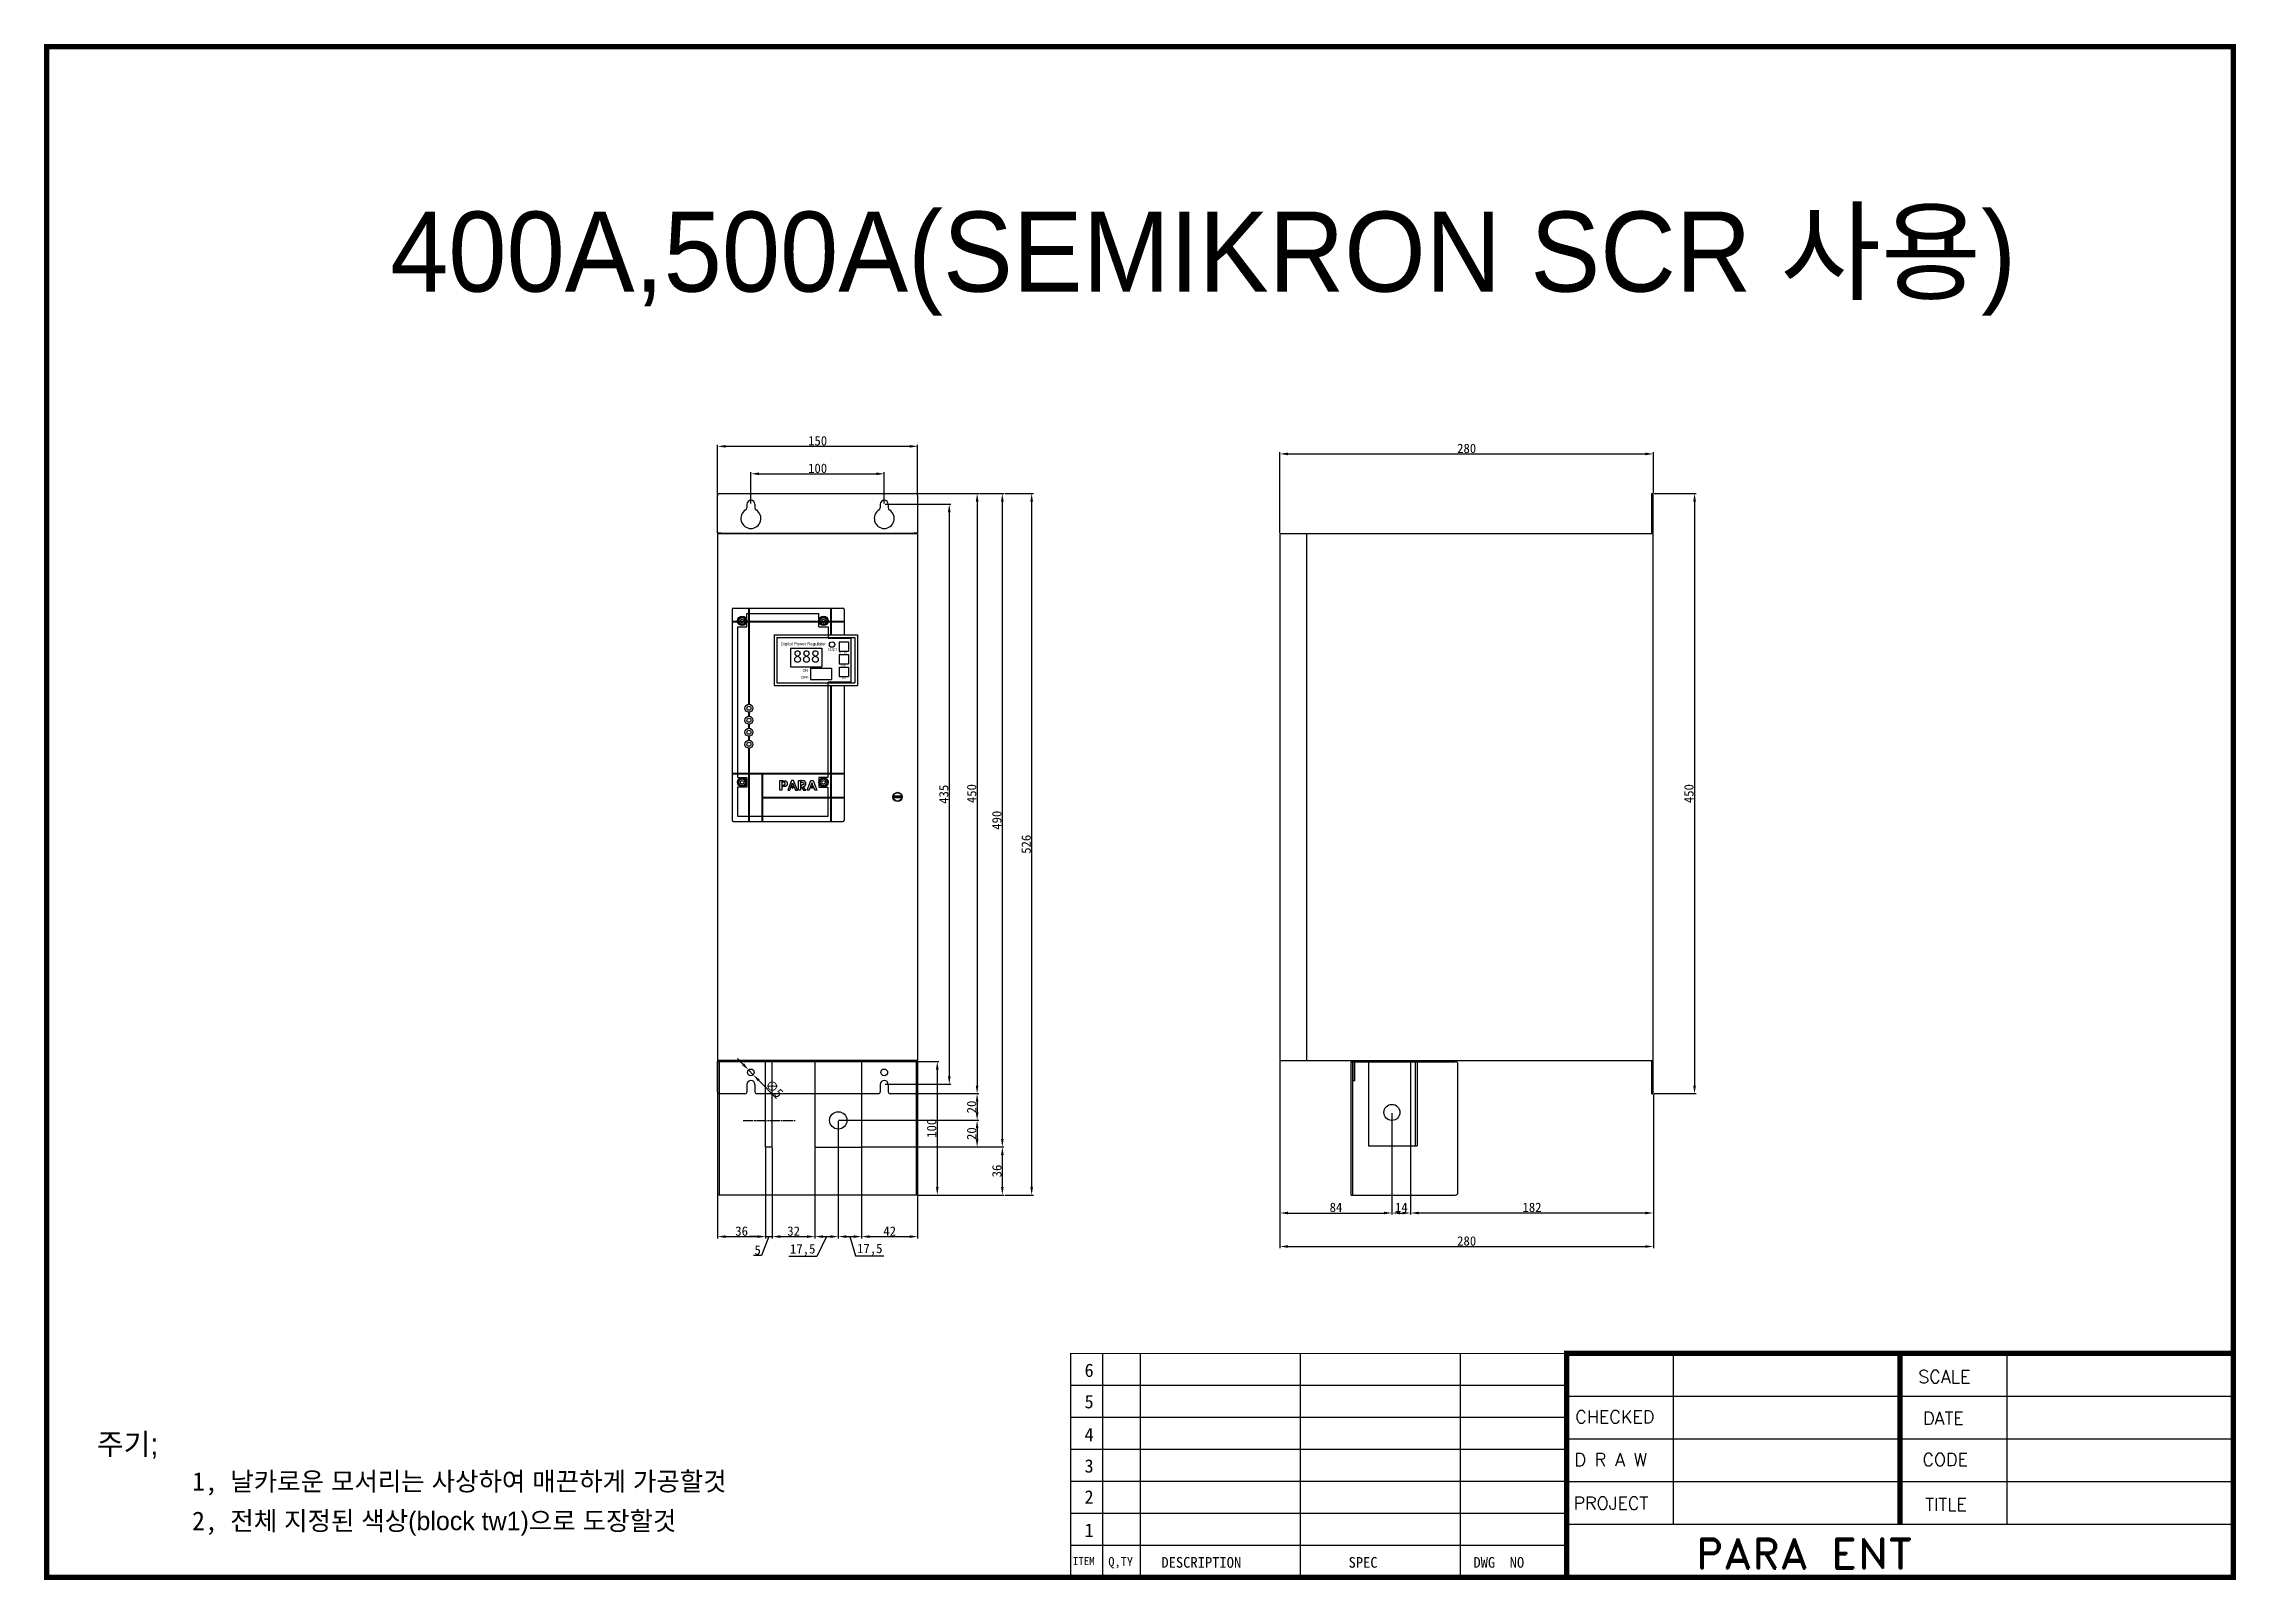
# Model space of a CAD drawing. Header units: millimetres. Extents: x 633 to 4061, y 783 to 1937.
# Drawn here: x 633 to 2277, y 783 to 1935 of the extents above; entities that cross this region are included whole.
import ezdxf

# ---------------------------------------------------------------- set-up
doc = ezdxf.new("R2010")
doc.units = ezdxf.units.MM
doc.linetypes.add('CENTERLI', pattern=[1, 0.75, -0.0625, 0.125, -0.0625])
doc.layers.add('Bus-Bar', color=7, linetype='Continuous')
doc.layers.add('Case', color=7, linetype='Continuous')
doc.styles.add('ROMAND', font='romand', dxfattribs={"width": 1.1, "height": 8})
doc.styles.add('ROMANS', font='romans', dxfattribs={"height": 3})
doc.dimstyles.new('ISO-25', dxfattribs={"dimtxt": 7, "dimasz": 6, "dimexe": 1.25, "dimexo": 0.625, "dimtad": 1, "dimdec": 1, "dimtxsty": 'Standard', "dimcen": 2.5, "dimclrd": 6, "dimclre": 6, "dimclrt": 1, "dimadec": 0, "dimazin": 0, "dimtfac": 1, "dimtdec": 1, "dimtmove": 0, "dimatfit": 3, "dimfxl": 1, "dimarcsym": 0})

msp = doc.modelspace()

# ---------------------------------------------------------------- texts
at = {"color": 5, "style": 'ROMANS'}
for s, p in [('SCALE', (2038.61, 931.15)), ('CHECKED', (1781.39, 901.03)), ('DATE', (2042.2, 899.99)), ('D R A W', (1780.74, 868.93)), ('CODE', (2041.71, 869)), ('PROJECT', (1780.1, 836.28)), ('TITLE', (2043.75, 835.35))]:
    msp.add_text(s, height=9.6, dxfattribs=at).set_placement(p)
at = {"color": 5, "style": 'ROMAND', "width": 1.1}
msp.add_text('PARA ENT', height=22.4, dxfattribs=at).set_placement((1871.46, 792.12))
at = {"ltscale": 10, "insert": (892.62, 1809.61), "char_height": 60, "width": 1294.3162, "attachment_point": 1}
msp.add_mtext('{\\fGulim|b0|i0|c129|p49;400A,500A(SEMIKRON SCR 사용)}', dxfattribs=at)
at = {"attachment_point": 1}
for s, insert, char_height, width in [('{\\fSwis721 BT|b0|i0|c0|p34;Digital\\f??|b0|i0|c0|p49; \\fSwis721 BT|b0|i0|c0|p34;Power Regulater}', (1185.63, 1486.69), 2.3, 35.1239), ('{\\f@Malgun Gothic|b0|i0|c129|p50;888}', (1194.78, 1480.47), 9, 20.7472), ('{\\f@ￇ\uffd1ￄￄﾹ\uffd9ￅ\uffc1|b0|i0|c129|p18;RESET}', (1220.82, 1481.88), 1.5, 6.6627), ('{\\f@ￇ\uffd1ￄￄﾹ\uffd9ￅ\uffc1|b0|i0|c129|p18;ON}', (1201.95, 1466.51), 2, 5.3252), ('{\\f@ￇ\uffd1ￄￄﾹ\uffd9ￅ\uffc1|b0|i0|c129|p18;OUTPUT}', (1229.44, 1479.43), 1.2, 6.6627), ('{\\f@ￇ\uffd1ￄￄﾹ\uffd9ￅ\uffc1|b0|i0|c129|p18;SOFT}', (1230.56, 1469.93), 1.2, 4.6285), ('{\\f@ￇ\uffd1ￄￄﾹ\uffd9ￅ\uffc1|b0|i0|c129|p18;OFF}', (1200.77, 1461.37), 2, 6.6627), ('{\\f@ￇ\uffd1ￄￄﾹ\uffd9ￅ\uffc1|b0|i0|c129|p18;O.C}', (1231.37, 1460.43), 1.2, 2.8826), ('{\\fﾱﾼﾸﾲ|b0|i0|c129|p50;주기;}', (672.66, 893.37), 16, 60), ('1, {\\fﾱﾼﾸﾲ|b0|i0|c129|p50;날카로운 모서리는 사상하여 매끈하게 가공할것}', (744.19, 864.47), 14, 600), ('2, {\\fﾱﾼﾸﾲ|b0|i0|c129|p50;전체 지정된 색상(block tw1)으로 도장할것}', (744.19, 834.85), 14, 600)]:
    msp.add_mtext(s, dxfattribs=dict(at, insert=insert, char_height=char_height, width=width))
at = {"color": 5, "attachment_point": 1}
for s, insert, char_height, width in [('6', (1413.37, 945.77), 10, 13.174), ('5', (1413.37, 922.23), 10, 13.174), ('4', (1413.37, 897.57), 10, 13.174), ('3', (1413.37, 874.04), 10, 13.174), ('2', (1413.37, 850.78), 10, 13.174), ('1', (1413.37, 825.84), 10, 13.174), ('ITEM', (1404.6, 800.72), 6, 8), ('Q,TY', (1431.18, 800.72), 6.8, 20), ('DESCRIPTION', (1470.97, 800.72), 8, 40), ('SPEC', (1611.34, 800.72), 8, 40), ('DWG  NO', (1704.95, 800.72), 8, 60)]:
    msp.add_mtext(s, dxfattribs=dict(at, insert=insert, char_height=char_height, width=width))

# ---------------------------------------------------------------- blocks, each defined once
blk = doc.blocks.new('*D1')
at = {"color": 6, "lineweight": -2, "transparency": 16777216}
for p, q in [((1163.2, 1590.8), (1163.2, 1614.2)), ((1169.2, 1613), (1257.2, 1613)), ((1263.2, 1590.8), (1263.2, 1614.2))]:
    blk.add_line(p, q, dxfattribs=at)
at = {"color": 6, "transparency": 16777216}
for points in [[(1169.2, 1614), (1169.2, 1612), (1163.2, 1613)], [(1257.2, 1614), (1257.2, 1612), (1263.2, 1613)]]:
    blk.add_solid(points, dxfattribs=at)
at = {"layer": 'Defpoints', "color": 0, "transparency": 16777216}
for p in [(1263.2, 1613), (1163.2, 1590.2), (1263.2, 1590.2)]:
    blk.add_point(p, dxfattribs=at)
at = {"color": 1, "transparency": 16777216, "insert": (1213.2, 1617.1), "char_height": 7, "attachment_point": 5}
blk.add_mtext('100', dxfattribs=at)
blk = doc.blocks.new('*D2')
at = {"color": 6, "lineweight": -2, "transparency": 16777216}
for p, q in [((1138.2, 1597.3), (1138.2, 1634.8)), ((1144.2, 1633.6), (1282.2, 1633.6)), ((1288.2, 1597.3), (1288.2, 1634.8))]:
    blk.add_line(p, q, dxfattribs=at)
at = {"color": 6, "transparency": 16777216}
for points in [[(1144.2, 1634.6), (1144.2, 1632.6), (1138.2, 1633.6)], [(1282.2, 1634.6), (1282.2, 1632.6), (1288.2, 1633.6)]]:
    blk.add_solid(points, dxfattribs=at)
at = {"layer": 'Defpoints', "color": 0, "transparency": 16777216}
for p in [(1288.2, 1633.6), (1138.2, 1596.7), (1288.2, 1596.7)]:
    blk.add_point(p, dxfattribs=at)
at = {"color": 1, "transparency": 16777216, "insert": (1213.2, 1637.7), "char_height": 7, "attachment_point": 5}
blk.add_mtext('150', dxfattribs=at)
blk = doc.blocks.new('*D3')
at = {"color": 6, "lineweight": -2, "transparency": 16777216}
for p, q in [((1263.8, 1590.2), (1313.1, 1590.2)), ((1311.9, 1584.2), (1311.9, 1161.2)), ((1263.8, 1155.2), (1313.1, 1155.2))]:
    blk.add_line(p, q, dxfattribs=at)
at = {"color": 6, "transparency": 16777216}
for points in [[(1310.9, 1584.2), (1312.9, 1584.2), (1311.9, 1590.2)], [(1310.9, 1161.2), (1312.9, 1161.2), (1311.9, 1155.2)]]:
    blk.add_solid(points, dxfattribs=at)
at = {"layer": 'Defpoints', "color": 0, "transparency": 16777216}
for p in [(1263.2, 1590.2), (1263.2, 1155.2), (1311.9, 1155.2)]:
    blk.add_point(p, dxfattribs=at)
at = {"color": 1, "transparency": 16777216, "insert": (1307.8, 1372.7), "char_height": 7, "attachment_point": 5, "rotation": 90}
blk.add_mtext('435', dxfattribs=at)
blk = doc.blocks.new('*D4')
at = {"color": 6, "lineweight": -2, "transparency": 16777216}
for p, q in [((1287.3, 1598.2), (1334.1, 1598.2)), ((1332.8, 1592.2), (1332.8, 1154.2)), ((1287.3, 1148.2), (1334.1, 1148.2))]:
    blk.add_line(p, q, dxfattribs=at)
at = {"color": 6, "transparency": 16777216}
for points in [[(1331.8, 1592.2), (1333.8, 1592.2), (1332.8, 1598.2)], [(1331.8, 1154.2), (1333.8, 1154.2), (1332.8, 1148.2)]]:
    blk.add_solid(points, dxfattribs=at)
at = {"layer": 'Defpoints', "color": 0, "transparency": 16777216}
for p in [(1286.7, 1598.2), (1286.7, 1148.2), (1332.8, 1148.2)]:
    blk.add_point(p, dxfattribs=at)
at = {"color": 1, "transparency": 16777216, "insert": (1328.7, 1373.2), "char_height": 7, "attachment_point": 5, "rotation": 90}
blk.add_mtext('450', dxfattribs=at)
blk = doc.blocks.new('*D5')
at = {"color": 6, "lineweight": -2, "transparency": 16777216}
for p, q in [((1559.9, 1568.8), (1559.9, 1629.1)), ((1565.9, 1627.9), (1833.9, 1627.9)), ((1839.9, 1598.8), (1839.9, 1629.1))]:
    blk.add_line(p, q, dxfattribs=at)
at = {"color": 6, "transparency": 16777216}
for points in [[(1565.9, 1628.9), (1565.9, 1626.9), (1559.9, 1627.9)], [(1833.9, 1628.9), (1833.9, 1626.9), (1839.9, 1627.9)]]:
    blk.add_solid(points, dxfattribs=at)
at = {"layer": 'Defpoints', "color": 0, "transparency": 16777216}
for p in [(1839.9, 1627.9), (1839.9, 1598.2), (1559.9, 1568.2)]:
    blk.add_point(p, dxfattribs=at)
at = {"color": 1, "transparency": 16777216, "insert": (1699.9, 1632), "char_height": 7, "attachment_point": 5}
blk.add_mtext('280', dxfattribs=at)
blk = doc.blocks.new('*D6')
at = {"color": 6, "lineweight": -2, "transparency": 16777216}
for p, q in [((1840.5, 1598.2), (1872, 1598.2)), ((1870.8, 1592.2), (1870.8, 1154.2)), ((1840.5, 1148.2), (1872, 1148.2))]:
    blk.add_line(p, q, dxfattribs=at)
at = {"color": 6, "transparency": 16777216}
for points in [[(1869.8, 1592.2), (1871.8, 1592.2), (1870.8, 1598.2)], [(1869.8, 1154.2), (1871.8, 1154.2), (1870.8, 1148.2)]]:
    blk.add_solid(points, dxfattribs=at)
at = {"layer": 'Defpoints', "color": 0, "transparency": 16777216}
for p in [(1839.9, 1598.2), (1839.9, 1148.2), (1870.8, 1148.2)]:
    blk.add_point(p, dxfattribs=at)
at = {"color": 1, "transparency": 16777216, "insert": (1866.6, 1373.2), "char_height": 7, "attachment_point": 5, "rotation": 90}
blk.add_mtext('450', dxfattribs=at)
blk = doc.blocks.new('*D7')
at = {"color": 6, "lineweight": -2, "transparency": 16777216}
for p, q in [((1839.9, 1147.5), (1839.9, 1057.5)), ((1657.9, 1108.5), (1657.9, 1057.5)), ((1833.9, 1058.7), (1663.9, 1058.7))]:
    blk.add_line(p, q, dxfattribs=at)
at = {"color": 6, "transparency": 16777216}
for points in [[(1663.9, 1059.7), (1663.9, 1057.7), (1657.9, 1058.7)], [(1833.9, 1059.7), (1833.9, 1057.7), (1839.9, 1058.7)]]:
    blk.add_solid(points, dxfattribs=at)
at = {"layer": 'Defpoints', "color": 0, "transparency": 16777216}
for p in [(1839.9, 1148.2), (1657.9, 1109.2), (1657.9, 1058.7)]:
    blk.add_point(p, dxfattribs=at)
at = {"color": 1, "transparency": 16777216, "insert": (1748.9, 1062.9), "char_height": 7, "attachment_point": 5}
blk.add_mtext('182', dxfattribs=at)
blk = doc.blocks.new('*D8')
at = {"color": 6, "lineweight": -2, "transparency": 16777216}
for p, q in [((1559.9, 1172.5), (1559.9, 1057.5)), ((1643.9, 1133.5), (1643.9, 1057.5)), ((1565.9, 1058.7), (1637.9, 1058.7))]:
    blk.add_line(p, q, dxfattribs=at)
at = {"color": 6, "transparency": 16777216}
for points in [[(1565.9, 1059.7), (1565.9, 1057.7), (1559.9, 1058.7)], [(1637.9, 1059.7), (1637.9, 1057.7), (1643.9, 1058.7)]]:
    blk.add_solid(points, dxfattribs=at)
at = {"layer": 'Defpoints', "color": 0, "transparency": 16777216}
for p in [(1559.9, 1173.2), (1643.9, 1134.2), (1643.9, 1058.7)]:
    blk.add_point(p, dxfattribs=at)
at = {"color": 1, "transparency": 16777216, "insert": (1601.9, 1062.9), "char_height": 7, "attachment_point": 5}
blk.add_mtext('84', dxfattribs=at)
blk = doc.blocks.new('*D9')
at = {"color": 6, "lineweight": -2, "transparency": 16777216}
for p, q in [((1287.3, 1148.2), (1334.1, 1148.2)), ((1332.8, 1142.2), (1332.8, 1134.2)), ((1228.8, 1128.2), (1334.1, 1128.2))]:
    blk.add_line(p, q, dxfattribs=at)
at = {"color": 6, "transparency": 16777216}
for points in [[(1331.8, 1142.2), (1333.8, 1142.2), (1332.8, 1148.2)], [(1331.8, 1134.2), (1333.8, 1134.2), (1332.8, 1128.2)]]:
    blk.add_solid(points, dxfattribs=at)
at = {"layer": 'Defpoints', "color": 0, "transparency": 16777216}
for p in [(1286.7, 1148.2), (1228.2, 1128.2), (1332.8, 1128.2)]:
    blk.add_point(p, dxfattribs=at)
at = {"color": 1, "transparency": 16777216, "insert": (1328.7, 1138.2), "char_height": 7, "attachment_point": 5, "rotation": 90}
blk.add_mtext('20', dxfattribs=at)
blk = doc.blocks.new('*D10')
at = {"color": 6, "lineweight": -2, "transparency": 16777216}
for p, q in [((1228.8, 1128.2), (1334.1, 1128.2)), ((1332.8, 1122.2), (1332.8, 1114.2)), ((1246.3, 1108.2), (1334.1, 1108.2))]:
    blk.add_line(p, q, dxfattribs=at)
at = {"color": 6, "transparency": 16777216}
for points in [[(1331.8, 1122.2), (1333.8, 1122.2), (1332.8, 1128.2)], [(1331.8, 1114.2), (1333.8, 1114.2), (1332.8, 1108.2)]]:
    blk.add_solid(points, dxfattribs=at)
at = {"layer": 'Defpoints', "color": 0, "transparency": 16777216}
for p in [(1228.2, 1128.2), (1245.7, 1108.2), (1332.8, 1108.2)]:
    blk.add_point(p, dxfattribs=at)
at = {"color": 1, "transparency": 16777216, "insert": (1328.7, 1118.2), "char_height": 7, "attachment_point": 5, "rotation": 90}
blk.add_mtext('20', dxfattribs=at)
blk = doc.blocks.new('*D11')
at = {"color": 6, "lineweight": -2, "transparency": 16777216}
for p, q in [((1334.7, 1598.2), (1352.9, 1598.2)), ((1351.7, 1592.2), (1351.7, 1114.2)), ((1334.7, 1108.2), (1352.9, 1108.2))]:
    blk.add_line(p, q, dxfattribs=at)
at = {"color": 6, "transparency": 16777216}
for points in [[(1350.7, 1592.2), (1352.7, 1592.2), (1351.7, 1598.2)], [(1350.7, 1114.2), (1352.7, 1114.2), (1351.7, 1108.2)]]:
    blk.add_solid(points, dxfattribs=at)
at = {"layer": 'Defpoints', "color": 0, "transparency": 16777216}
for p in [(1334.1, 1598.2), (1334.1, 1108.2), (1351.7, 1108.2)]:
    blk.add_point(p, dxfattribs=at)
at = {"color": 1, "transparency": 16777216, "insert": (1347.6, 1353.2), "char_height": 7, "attachment_point": 5, "rotation": 90}
blk.add_mtext('490', dxfattribs=at)
blk = doc.blocks.new('*D12')
at = {"color": 6, "lineweight": -2, "transparency": 16777216}
for p, q in [((1559.9, 1088.7), (1559.9, 1032.3)), ((1839.9, 1088.7), (1839.9, 1032.3)), ((1565.9, 1033.6), (1833.9, 1033.6))]:
    blk.add_line(p, q, dxfattribs=at)
at = {"color": 6, "transparency": 16777216}
for points in [[(1565.9, 1034.6), (1565.9, 1032.6), (1559.9, 1033.6)], [(1833.9, 1034.6), (1833.9, 1032.6), (1839.9, 1033.6)]]:
    blk.add_solid(points, dxfattribs=at)
at = {"layer": 'Defpoints', "color": 0, "transparency": 16777216}
for p in [(1559.9, 1089.3), (1839.9, 1089.3), (1839.9, 1033.6)]:
    blk.add_point(p, dxfattribs=at)
at = {"color": 1, "transparency": 16777216, "insert": (1699.9, 1037.7), "char_height": 7, "attachment_point": 5}
blk.add_mtext('280', dxfattribs=at)
blk = doc.blocks.new('*D13')
at = {"color": 6, "lineweight": -2, "transparency": 16777216}
for p, q in [((1174.2, 1107.5), (1174.2, 1039.7)), ((1138.2, 1071.5), (1138.2, 1039.7)), ((1144.2, 1041), (1168.2, 1041))]:
    blk.add_line(p, q, dxfattribs=at)
at = {"color": 6, "transparency": 16777216}
for points in [[(1144.2, 1042), (1144.2, 1040), (1138.2, 1041)], [(1168.2, 1042), (1168.2, 1040), (1174.2, 1041)]]:
    blk.add_solid(points, dxfattribs=at)
at = {"layer": 'Defpoints', "color": 0, "transparency": 16777216}
for p in [(1174.2, 1108.2), (1138.2, 1072.2), (1174.2, 1041)]:
    blk.add_point(p, dxfattribs=at)
at = {"color": 1, "transparency": 16777216, "insert": (1156.2, 1045.1), "char_height": 7, "attachment_point": 5}
blk.add_mtext('36', dxfattribs=at)
blk = doc.blocks.new('*D14')
at = {"color": 6, "lineweight": -2, "transparency": 16777216}
for p, q in [((1174.2, 1107.5), (1174.2, 1039.7)), ((1179.2, 1107.5), (1179.2, 1039.7)), ((1168.2, 1041), (1162.2, 1041)), ((1176.7, 1041), (1171.1, 1026.8)), ((1174.2, 1041), (1179.2, 1041)), ((1174.2, 1041), (1179.2, 1041)), ((1185.2, 1041), (1191.2, 1041)), ((1171.1, 1026.8), (1165.2, 1026.8))]:
    blk.add_line(p, q, dxfattribs=at)
at = {"color": 6, "transparency": 16777216}
for points in [[(1168.2, 1042), (1168.2, 1040), (1174.2, 1041)], [(1185.2, 1042), (1185.2, 1040), (1179.2, 1041)]]:
    blk.add_solid(points, dxfattribs=at)
at = {"layer": 'Defpoints', "color": 0, "transparency": 16777216}
for p in [(1174.2, 1108.2), (1179.2, 1108.2), (1179.2, 1041)]:
    blk.add_point(p, dxfattribs=at)
at = {"color": 1, "transparency": 16777216, "insert": (1168.2, 1030.9), "char_height": 7, "attachment_point": 5}
blk.add_mtext('5', dxfattribs=at)
blk = doc.blocks.new('*D15')
at = {"color": 6, "lineweight": -2, "transparency": 16777216}
for p, q in [((1179.2, 1107.5), (1179.2, 1039.7)), ((1211.2, 1107.5), (1211.2, 1039.7)), ((1185.2, 1041), (1205.2, 1041))]:
    blk.add_line(p, q, dxfattribs=at)
at = {"color": 6, "transparency": 16777216}
for points in [[(1185.2, 1042), (1185.2, 1040), (1179.2, 1041)], [(1205.2, 1042), (1205.2, 1040), (1211.2, 1041)]]:
    blk.add_solid(points, dxfattribs=at)
at = {"layer": 'Defpoints', "color": 0, "transparency": 16777216}
for p in [(1179.2, 1108.2), (1211.2, 1108.2), (1211.2, 1041)]:
    blk.add_point(p, dxfattribs=at)
at = {"color": 1, "transparency": 16777216, "insert": (1195.2, 1045.1), "char_height": 7, "attachment_point": 5}
blk.add_mtext('32', dxfattribs=at)
blk = doc.blocks.new('*D16')
at = {"color": 6, "lineweight": -2, "transparency": 16777216}
for p, q in [((1228.7, 1127.5), (1228.7, 1039.7)), ((1211.2, 1107.5), (1211.2, 1039.7)), ((1219.9, 1041), (1212.6, 1026.2)), ((1217.2, 1041), (1222.7, 1041)), ((1212.6, 1026.2), (1191.5, 1026.2))]:
    blk.add_line(p, q, dxfattribs=at)
at = {"color": 6, "transparency": 16777216}
for points in [[(1217.2, 1042), (1217.2, 1040), (1211.2, 1041)], [(1222.7, 1042), (1222.7, 1040), (1228.7, 1041)]]:
    blk.add_solid(points, dxfattribs=at)
at = {"layer": 'Defpoints', "color": 0, "transparency": 16777216}
for p in [(1228.7, 1128.2), (1211.2, 1108.2), (1228.7, 1041)]:
    blk.add_point(p, dxfattribs=at)
at = {"color": 1, "transparency": 16777216, "insert": (1202, 1030.9), "char_height": 7, "attachment_point": 5}
blk.add_mtext('17,5', dxfattribs=at)
blk = doc.blocks.new('*D17')
at = {"color": 6, "lineweight": -2, "transparency": 16777216}
for p, q in [((1228.7, 1127.5), (1228.7, 1039.7)), ((1246.2, 1107.5), (1246.2, 1039.7)), ((1234.7, 1041), (1240.2, 1041)), ((1237.4, 1041), (1241.7, 1026.5)), ((1241.7, 1026.5), (1262.8, 1026.5))]:
    blk.add_line(p, q, dxfattribs=at)
at = {"color": 6, "transparency": 16777216}
for points in [[(1234.7, 1042), (1234.7, 1040), (1228.7, 1041)], [(1240.2, 1042), (1240.2, 1040), (1246.2, 1041)]]:
    blk.add_solid(points, dxfattribs=at)
at = {"layer": 'Defpoints', "color": 0, "transparency": 16777216}
for p in [(1228.7, 1128.2), (1246.2, 1108.2), (1246.2, 1041)]:
    blk.add_point(p, dxfattribs=at)
at = {"color": 1, "transparency": 16777216, "insert": (1252.3, 1031.2), "char_height": 7, "attachment_point": 5}
blk.add_mtext('17,5', dxfattribs=at)
blk = doc.blocks.new('*D18')
at = {"color": 6, "lineweight": -2, "transparency": 16777216}
for p, q in [((1246.2, 1107.5), (1246.2, 1039.7)), ((1288.2, 1071.5), (1288.2, 1039.7)), ((1252.2, 1041), (1282.2, 1041))]:
    blk.add_line(p, q, dxfattribs=at)
at = {"color": 6, "transparency": 16777216}
for points in [[(1252.2, 1042), (1252.2, 1040), (1246.2, 1041)], [(1282.2, 1042), (1282.2, 1040), (1288.2, 1041)]]:
    blk.add_solid(points, dxfattribs=at)
at = {"layer": 'Defpoints', "color": 0, "transparency": 16777216}
for p in [(1246.2, 1108.2), (1288.2, 1072.2), (1288.2, 1041)]:
    blk.add_point(p, dxfattribs=at)
at = {"color": 1, "transparency": 16777216, "insert": (1267.2, 1045.1), "char_height": 7, "attachment_point": 5}
blk.add_mtext('42', dxfattribs=at)
blk = doc.blocks.new('*D19')
at = {"color": 6, "lineweight": -2, "transparency": 16777216}
for p, q in [((1643.9, 1133.5), (1643.9, 1057.5)), ((1657.9, 1108.5), (1657.9, 1057.5)), ((1649.9, 1058.7), (1651.9, 1058.7))]:
    blk.add_line(p, q, dxfattribs=at)
at = {"color": 6, "transparency": 16777216}
for points in [[(1649.9, 1059.7), (1649.9, 1057.7), (1643.9, 1058.7)], [(1651.9, 1059.7), (1651.9, 1057.7), (1657.9, 1058.7)]]:
    blk.add_solid(points, dxfattribs=at)
at = {"layer": 'Defpoints', "color": 0, "transparency": 16777216}
for p in [(1643.9, 1134.2), (1657.9, 1109.2), (1657.9, 1058.7)]:
    blk.add_point(p, dxfattribs=at)
at = {"color": 1, "transparency": 16777216, "insert": (1650.9, 1062.9), "char_height": 7, "attachment_point": 5}
blk.add_mtext('14', dxfattribs=at)
blk = doc.blocks.new('*D20')
at = {"color": 6, "lineweight": -2, "transparency": 16777216}
for p, q in [((1157.2, 1170.3), (1153.1, 1174.6)), ((1161.4, 1166), (1164.9, 1162.4)), ((1182.3, 1144.5), (1169.1, 1158.1))]:
    blk.add_line(p, q, dxfattribs=at)
at = {"color": 6, "transparency": 16777216}
for points in [[(1158, 1171), (1156.5, 1169.6), (1161.4, 1166)], [(1169.8, 1158.8), (1168.4, 1157.4), (1164.9, 1162.4)]]:
    blk.add_solid(points, dxfattribs=at)
at = {"layer": 'Defpoints', "color": 0, "transparency": 16777216}
for p in [(1161.4, 1166), (1164.9, 1162.4)]:
    blk.add_point(p, dxfattribs=at)
at = {"color": 1, "transparency": 16777216, "insert": (1180.7, 1152), "char_height": 7, "attachment_point": 5, "rotation": 314.1143}
blk.add_mtext('∅5', dxfattribs=at)
blk = doc.blocks.new('*D21')
at = {"color": 6, "lineweight": -2, "transparency": 16777216}
for p, q in [((1246.8, 1108.2), (1352.9, 1108.2)), ((1351.7, 1102.2), (1351.7, 1078.2)), ((1288.8, 1072.2), (1352.9, 1072.2))]:
    blk.add_line(p, q, dxfattribs=at)
at = {"color": 6, "transparency": 16777216}
for points in [[(1350.7, 1102.2), (1352.7, 1102.2), (1351.7, 1108.2)], [(1350.7, 1078.2), (1352.7, 1078.2), (1351.7, 1072.2)]]:
    blk.add_solid(points, dxfattribs=at)
at = {"layer": 'Defpoints', "color": 0, "transparency": 16777216}
for p in [(1246.2, 1108.2), (1288.2, 1072.2), (1351.7, 1072.2)]:
    blk.add_point(p, dxfattribs=at)
at = {"color": 1, "transparency": 16777216, "insert": (1347.6, 1090.2), "char_height": 7, "attachment_point": 5, "rotation": 90}
blk.add_mtext('36', dxfattribs=at)
blk = doc.blocks.new('*D22')
at = {"color": 6, "lineweight": -2, "transparency": 16777216}
for p, q in [((1353.6, 1598.2), (1375, 1598.2)), ((1373.7, 1078.2), (1373.7, 1592.2)), ((1353.6, 1072.2), (1375, 1072.2))]:
    blk.add_line(p, q, dxfattribs=at)
at = {"color": 6, "transparency": 16777216}
for points in [[(1372.7, 1592.2), (1374.7, 1592.2), (1373.7, 1598.2)], [(1372.7, 1078.2), (1374.7, 1078.2), (1373.7, 1072.2)]]:
    blk.add_solid(points, dxfattribs=at)
at = {"layer": 'Defpoints', "color": 0, "transparency": 16777216}
for p in [(1352.9, 1598.2), (1373.7, 1598.2), (1352.9, 1072.2)]:
    blk.add_point(p, dxfattribs=at)
at = {"color": 1, "transparency": 16777216, "insert": (1369.6, 1335.2), "char_height": 7, "attachment_point": 5, "rotation": 90}
blk.add_mtext('526', dxfattribs=at)
blk = doc.blocks.new('*D23')
at = {"color": 6, "lineweight": -2, "transparency": 16777216}
for p, q in [((1288.8, 1172.2), (1304.1, 1172.2)), ((1302.9, 1166.2), (1302.9, 1078.2)), ((1289.4, 1072.2), (1304.1, 1072.2))]:
    blk.add_line(p, q, dxfattribs=at)
at = {"color": 6, "transparency": 16777216}
for points in [[(1301.9, 1166.2), (1303.9, 1166.2), (1302.9, 1172.2)], [(1301.9, 1078.2), (1303.9, 1078.2), (1302.9, 1072.2)]]:
    blk.add_solid(points, dxfattribs=at)
at = {"layer": 'Defpoints', "color": 0, "transparency": 16777216}
for p in [(1288.2, 1172.2), (1288.8, 1072.2), (1302.9, 1072.2)]:
    blk.add_point(p, dxfattribs=at)
at = {"color": 1, "transparency": 16777216, "insert": (1298.7, 1122.2), "char_height": 7, "attachment_point": 5, "rotation": 90}
blk.add_mtext('100', dxfattribs=at)

# ---------------------------------------------------------------- dimensions: what is measured, and where the dimension line sits
for base, p1, p2, picture, middle in [((1288.17, 1633.55), (1138.17, 1596.66), (1288.17, 1596.66), '*D2', (1213.17, 1637.68)), ((1839.86, 1627.9), (1559.86, 1568.16), (1839.86, 1598.16), '*D5', (1699.86, 1632.02)), ((1263.17, 1612.96), (1163.17, 1590.16), (1263.17, 1590.16), '*D1', (1213.17, 1617.09)), ((1643.86, 1058.73), (1559.86, 1173.16), (1643.86, 1134.16), '*D8', (1601.86, 1062.86)), ((1657.86, 1058.73), (1839.86, 1148.16), (1657.86, 1109.16), '*D7', (1748.86, 1062.86)), ((1657.86, 1058.73), (1643.86, 1134.16), (1657.86, 1109.16), '*D19', (1650.86, 1062.86)), ((1174.17, 1040.97), (1138.17, 1072.16), (1174.17, 1108.16), '*D13', (1156.17, 1045.1)), ((1839.86, 1033.58), (1559.86, 1089.33), (1839.86, 1089.33), '*D12', (1699.86, 1037.71))]:
    dim = msp.add_linear_dim(base=base, p1=p1, p2=p2, dimstyle='ISO-25')
    dim.commit()
    dim.dimension.update_dxf_attribs({"geometry": picture, "text_midpoint": middle})
for base, p1, p2, picture, middle in [((1332.85, 1148.16), (1286.67, 1598.16), (1286.67, 1148.16), '*D4', (1328.72, 1373.16)), ((1351.69, 1108.16), (1334.1, 1598.16), (1334.1, 1108.16), '*D11', (1347.56, 1353.16)), ((1373.74, 1598.16), (1352.94, 1072.16), (1352.94, 1598.16), '*D22', (1369.61, 1335.16)), ((1870.77, 1148.16), (1839.86, 1598.16), (1839.86, 1148.16), '*D6', (1866.64, 1373.16)), ((1311.88, 1155.16), (1263.17, 1590.16), (1263.17, 1155.16), '*D3', (1307.75, 1372.66)), ((1302.87, 1072.16), (1288.17, 1172.16), (1288.79, 1072.16), '*D23', (1298.75, 1122.16)), ((1332.85, 1128.16), (1286.67, 1148.16), (1228.17, 1128.16), '*D9', (1328.72, 1138.16)), ((1332.85, 1108.16), (1228.17, 1128.16), (1245.67, 1108.16), '*D10', (1328.72, 1118.16)), ((1351.69, 1072.16), (1246.17, 1108.16), (1288.17, 1072.16), '*D21', (1347.56, 1090.16))]:
    dim = msp.add_linear_dim(base=base, p1=p1, p2=p2, angle=90, dimstyle='ISO-25')
    dim.commit()
    dim.dimension.update_dxf_attribs({"geometry": picture, "text_midpoint": middle})
at = {"color": 1}
dim = msp.add_diameter_dim_2p(p1=(1161.43, 1165.96), p2=(1164.91, 1162.37), dimstyle='ISO-25', dxfattribs=at)
dim.commit()
dim.dimension.update_dxf_attribs({"geometry": '*D20', "text_midpoint": (1180.72, 1151.99)})
for base, p1, p2, picture, middle in [((1228.67, 1040.97), (1211.17, 1108.16), (1228.67, 1128.16), '*D16', (1211.93, 1026.19)), ((1179.17, 1040.97), (1174.17, 1108.16), (1179.17, 1108.16), '*D14', (1170.48, 1026.81))]:
    dim = msp.add_linear_dim(base=base, p1=p1, p2=p2, dimstyle='ISO-25', override={"dimtmove": 1})
    dim.commit()
    dim.dimension.update_dxf_attribs({"geometry": picture, "text_midpoint": middle, "dimtype": 160})
for base, p1, p2, picture, middle in [((1246.17, 1040.97), (1228.67, 1128.16), (1246.17, 1108.16), '*D17', (1242.37, 1031.24)), ((1211.17, 1040.97), (1179.17, 1108.16), (1211.17, 1108.16), '*D15', (1195.17, 1045.1)), ((1288.17, 1040.97), (1246.17, 1108.16), (1288.17, 1072.16), '*D18', (1267.17, 1045.1))]:
    dim = msp.add_linear_dim(base=base, p1=p1, p2=p2, dimstyle='ISO-25', override={"dimtmove": 1})
    dim.commit()
    dim.dimension.update_dxf_attribs({"geometry": picture, "text_midpoint": middle})

# ---------------------------------------------------------------- linework, layer by layer
for p, q in [((1138.17, 1568.66), (1138.17, 1596.66)), ((1139.67, 1598.16), (1286.67, 1598.16)), ((1288.17, 1596.66), (1288.17, 1568.66)), ((1838.66, 1598.16), (1839.86, 1598.16)), ((1160.17, 1590.16), (1160.17, 1587.56)), ((1166.17, 1590.16), (1166.17, 1587.56)), ((1260.17, 1590.16), (1260.17, 1587.56)), ((1266.17, 1590.16), (1266.17, 1587.56)), ((1138.17, 1568.66), (1140.97, 1568.66)), ((1138.17, 1568.16), (1138.17, 1173.16)), ((1138.17, 1568.16), (1288.17, 1568.16)), ((1140.97, 1568.66), (1140.97, 1568.16)), ((1285.37, 1568.16), (1140.97, 1568.16)), ((1285.37, 1568.66), (1285.37, 1568.16)), ((1285.37, 1568.66), (1288.17, 1568.66)), ((1288.17, 1568.16), (1288.17, 1173.16)), ((1559.86, 1568.16), (1559.86, 1173.16)), ((1559.86, 1568.16), (1839.86, 1568.16)), ((1579.86, 1568.16), (1579.86, 1173.16)), ((1276.28, 1371.26), (1270.05, 1371.26)), ((1276.28, 1370.07), (1270.05, 1370.07)), ((1288.17, 1173.16), (1138.17, 1173.16)), ((1140.97, 1172.66), (1138.17, 1172.66)), ((1138.17, 1149.66), (1138.17, 1172.66)), ((1140.97, 1172.66), (1140.97, 1173.16)), ((1285.37, 1172.66), (1285.37, 1173.16)), ((1288.17, 1172.66), (1285.37, 1172.66)), ((1288.17, 1172.66), (1288.17, 1149.66)), ((1559.86, 1173.16), (1839.86, 1173.16)), ((1160.17, 1155.16), (1160.17, 1149.66)), ((1166.17, 1155.16), (1166.17, 1149.66)), ((1260.17, 1155.16), (1260.17, 1149.66)), ((1266.17, 1155.16), (1266.17, 1149.66)), ((1158.67, 1148.16), (1139.67, 1148.16)), ((1258.67, 1148.16), (1167.67, 1148.16)), ((1286.67, 1148.16), (1267.67, 1148.16)), ((1838.66, 1148.16), (1839.86, 1148.16))]:
    msp.add_line(p, q)
at = {"ltscale": 10}
for p, q in [((1838.66, 1568.16), (1838.66, 1598.16)), ((1839.86, 1148.16), (1839.86, 1598.16)), ((1838.66, 1148.16), (1838.66, 1173.16))]:
    msp.add_line(p, q, dxfattribs=at)
at = {"color": 0, "linetype": 'Continuous'}
for p, q in [((1149.17, 1511.16), (1149.17, 1353.16)), ((1149.17, 1502.41), (1161.42, 1502.41)), ((1149.17, 1501.91), (1161.42, 1501.91)), ((1150.17, 1512.16), (1232.17, 1512.16)), ((1161.42, 1512.16), (1161.42, 1502.41)), ((1161.42, 1501.91), (1161.42, 1440.15)), ((1161.92, 1512.16), (1161.92, 1502.41)), ((1161.92, 1502.41), (1222.92, 1502.41)), ((1161.92, 1501.91), (1222.92, 1501.91)), ((1161.92, 1501.91), (1161.92, 1440.15)), ((1222.92, 1512.16), (1222.92, 1502.41)), ((1222.92, 1501.91), (1222.92, 1492.16)), ((1223.42, 1512.16), (1223.42, 1502.41)), ((1223.42, 1502.41), (1233.17, 1502.41)), ((1223.42, 1501.91), (1223.42, 1492.16)), ((1223.42, 1501.91), (1233.17, 1501.91)), ((1233.17, 1511.16), (1233.17, 1492.16)), ((1180.67, 1492.16), (1243.17, 1492.16)), ((1180.67, 1492.16), (1180.67, 1454.16)), ((1182.67, 1490.16), (1241.17, 1490.16)), ((1182.67, 1490.16), (1182.67, 1456.16)), ((1192.87, 1482.16), (1216.37, 1482.16)), ((1192.87, 1482.16), (1192.87, 1468.16)), ((1216.37, 1482.16), (1216.37, 1468.16)), ((1229.37, 1486.96), (1229.37, 1479.96)), ((1229.37, 1486.96), (1236.37, 1486.96)), ((1229.37, 1479.96), (1236.37, 1479.96)), ((1236.37, 1486.96), (1236.37, 1479.96)), ((1241.17, 1490.16), (1241.17, 1456.16)), ((1243.17, 1492.16), (1243.17, 1454.16)), ((1192.87, 1468.16), (1216.37, 1468.16)), ((1207.87, 1467.16), (1223.67, 1467.16)), ((1207.87, 1467.16), (1207.87, 1458.66)), ((1223.67, 1467.16), (1223.67, 1458.66)), ((1229.37, 1477.46), (1236.37, 1477.46)), ((1229.37, 1477.46), (1229.37, 1470.46)), ((1229.37, 1470.46), (1236.37, 1470.46)), ((1229.37, 1467.96), (1229.37, 1460.96)), ((1229.37, 1467.96), (1236.37, 1467.96)), ((1236.37, 1477.46), (1236.37, 1470.46)), ((1236.37, 1467.96), (1236.37, 1460.96)), ((1180.67, 1454.16), (1243.17, 1454.16)), ((1182.67, 1456.16), (1241.17, 1456.16)), ((1207.87, 1458.66), (1223.67, 1458.66)), ((1222.92, 1454.16), (1222.92, 1388.41)), ((1223.42, 1454.16), (1223.42, 1388.41)), ((1229.37, 1460.96), (1236.37, 1460.96)), ((1233.17, 1454.16), (1233.17, 1353.16)), ((1161.42, 1434.17), (1161.42, 1431.15)), ((1161.92, 1434.17), (1161.92, 1431.15)), ((1161.42, 1425.17), (1161.42, 1422.15)), ((1161.42, 1416.17), (1161.42, 1413.15)), ((1161.92, 1425.17), (1161.92, 1422.15)), ((1161.92, 1416.17), (1161.92, 1413.15)), ((1161.42, 1407.17), (1161.42, 1388.41)), ((1161.92, 1407.17), (1161.92, 1388.41)), ((1149.17, 1388.41), (1161.42, 1388.41)), ((1149.17, 1387.91), (1161.42, 1387.91)), ((1161.42, 1387.91), (1161.42, 1352.16)), ((1161.92, 1388.41), (1222.92, 1388.41)), ((1161.92, 1387.91), (1171.42, 1387.91)), ((1161.92, 1387.91), (1161.92, 1352.16)), ((1171.42, 1387.91), (1171.42, 1352.16)), ((1171.92, 1387.91), (1222.92, 1387.91)), ((1171.92, 1387.91), (1171.92, 1370.41)), ((1222.92, 1387.91), (1222.92, 1370.41)), ((1223.42, 1388.41), (1233.17, 1388.41)), ((1223.42, 1387.91), (1223.42, 1370.41)), ((1223.42, 1387.91), (1233.17, 1387.91)), ((1171.92, 1370.41), (1222.92, 1370.41)), ((1171.92, 1369.91), (1222.92, 1369.91)), ((1171.92, 1369.91), (1171.92, 1352.16)), ((1222.92, 1369.91), (1222.92, 1352.16)), ((1223.42, 1370.41), (1233.17, 1370.41)), ((1223.42, 1369.91), (1223.42, 1352.16)), ((1223.42, 1369.91), (1233.17, 1369.91)), ((1150.17, 1352.16), (1232.17, 1352.16))]:
    msp.add_line(p, q, dxfattribs=at)
at = {"color": 0, "linetype": 'Continuous', "ltscale": 0.3}
for p, q in [((1153.17, 1498.16), (1153.17, 1385.36)), ((1153.17, 1498.16), (1153.17, 1385.36)), ((1153.17, 1498.16), (1160.17, 1498.16)), ((1153.17, 1498.16), (1160.17, 1498.16)), ((1160.17, 1498.16), (1160.17, 1508.16)), ((1160.17, 1498.16), (1160.17, 1508.16)), ((1160.17, 1508.16), (1214.17, 1508.16)), ((1160.17, 1508.16), (1214.17, 1508.16)), ((1214.17, 1498.16), (1214.17, 1508.16)), ((1214.17, 1498.16), (1214.17, 1508.16)), ((1214.17, 1498.16), (1221.17, 1498.16)), ((1214.17, 1498.16), (1221.17, 1498.16)), ((1221.17, 1498.16), (1221.17, 1489.66)), ((1221.17, 1498.16), (1221.17, 1489.66)), ((1221.17, 1489.66), (1238.17, 1489.66)), ((1221.17, 1489.66), (1238.17, 1489.66)), ((1238.17, 1489.66), (1238.17, 1456.66)), ((1238.17, 1489.66), (1238.17, 1456.66)), ((1221.17, 1385.36), (1221.17, 1456.66)), ((1221.17, 1385.36), (1221.17, 1456.66)), ((1238.17, 1456.66), (1221.17, 1456.66)), ((1238.17, 1456.66), (1221.17, 1456.66)), ((1153.17, 1385.36), (1160.17, 1385.36)), ((1153.17, 1385.36), (1160.17, 1385.36)), ((1160.17, 1385.36), (1160.17, 1377.96)), ((1160.17, 1385.36), (1160.17, 1377.96)), ((1221.17, 1385.36), (1214.17, 1385.36)), ((1221.17, 1385.36), (1214.17, 1385.36)), ((1214.17, 1385.36), (1214.17, 1377.96)), ((1214.17, 1385.36), (1214.17, 1377.96)), ((1160.17, 1377.96), (1153.17, 1377.96)), ((1160.17, 1377.96), (1153.17, 1377.96)), ((1153.17, 1377.96), (1153.17, 1356.16)), ((1153.17, 1377.96), (1153.17, 1356.16)), ((1214.17, 1377.96), (1221.17, 1377.96)), ((1214.17, 1377.96), (1221.17, 1377.96)), ((1221.17, 1356.16), (1221.17, 1377.96)), ((1221.17, 1356.16), (1221.17, 1377.96)), ((1153.17, 1356.16), (1221.17, 1356.16)), ((1153.17, 1356.16), (1221.17, 1356.16))]:
    msp.add_line(p, q, dxfattribs=at)
at = {"color": 0, "linetype": 'Continuous', "ltscale": 0.4}
for p, q in [((1223.17, 1512.16), (1223.17, 1492.16)), ((1223.17, 1454.16), (1223.17, 1352.16)), ((1149.17, 1388.16), (1233.17, 1388.16)), ((1171.67, 1388.41), (1171.67, 1352.16)), ((1171.42, 1370.16), (1233.17, 1370.16))]:
    msp.add_line(p, q, dxfattribs=at)
at = {"linetype": 'CENTERLI'}
msp.add_line((1276.34, 1370.66), (1269.99, 1370.66), dxfattribs=at)
at = {"color": 5}
for p, q in [((1426.94, 953.39), (1426.94, 785.39)), ((1454.94, 953.39), (1454.94, 785.39)), ((1574.94, 953.39), (1574.94, 785.39)), ((1694.94, 953.39), (1694.94, 785.39)), ((1854.94, 825.39), (1854.94, 953.39)), ((2104.94, 953.39), (2104.94, 825.39)), ((1774.94, 929.39), (1402.94, 929.39)), ((1774.94, 921.39), (2274.94, 921.39)), ((1774.94, 905.39), (1402.94, 905.39)), ((1774.94, 889.39), (2274.94, 889.39)), ((1774.94, 881.39), (1402.94, 881.39)), ((1774.94, 857.39), (1402.94, 857.39)), ((1774.94, 857.39), (2274.94, 857.39)), ((1774.94, 833.39), (1402.94, 833.39)), ((1774.94, 825.39), (2274.94, 825.39)), ((1774.94, 809.39), (1402.94, 809.39))]:
    msp.add_line(p, q, dxfattribs=at)
at = {"color": 5, "const_width": 4}
for points in [[(634.94, 785.39), (2274.94, 785.39), (2274.94, 1933.39), (634.94, 1933.39), (634.94, 785.39)], [(2274.94, 953.39), (1774.94, 953.39), (1774.94, 785.39)], [(2024.94, 953.39), (2024.94, 825.39)]]:
    msp.add_lwpolyline(points, dxfattribs=at)
at = {"color": 0, "linetype": 'Continuous'}
for points in [[(1186.32, 1382.9), (1186.32, 1375.69), (1184.87, 1375.69), (1184.87, 1382.9)], [(1186.63, 1379.63), (1187.12, 1379.63), (1187.51, 1379.64), (1187.83, 1379.66), (1187.97, 1379.67), (1188.09, 1379.69), (1188.14, 1379.7), (1188.18, 1379.72), (1188.23, 1379.73), (1188.27, 1379.74), (1188.34, 1379.77), (1188.37, 1379.79), (1188.4, 1379.81), (1188.43, 1379.83), (1188.47, 1379.85), (1188.5, 1379.87), (1188.52, 1379.89), (1188.55, 1379.91), (1188.58, 1379.94), (1188.61, 1379.96), (1188.63, 1379.99), (1188.65, 1380.01), (1188.68, 1380.04), (1188.7, 1380.07), (1188.72, 1380.1), (1188.74, 1380.13), (1188.76, 1380.16), (1188.78, 1380.19), (1188.79, 1380.23), (1188.81, 1380.26), (1188.82, 1380.29), (1188.83, 1380.33), (1188.84, 1380.36), (1188.85, 1380.4), (1188.86, 1380.43), (1188.87, 1380.47), (1188.87, 1380.51), (1188.88, 1380.58), (1188.88, 1380.66), (1188.88, 1380.71), (1188.88, 1380.76), (1188.88, 1380.81), (1188.87, 1380.85), (1188.86, 1380.9), (1188.85, 1380.94), (1188.84, 1380.98), (1188.83, 1381.02), (1188.81, 1381.07), (1188.79, 1381.1), (1188.78, 1381.14), (1188.75, 1381.18), (1188.73, 1381.22), (1188.71, 1381.25), (1188.68, 1381.28), (1188.65, 1381.32), (1188.62, 1381.35), (1188.59, 1381.38), (1188.56, 1381.41), (1188.53, 1381.43), (1188.5, 1381.46), (1188.46, 1381.48), (1188.43, 1381.51), (1188.39, 1381.53), (1188.36, 1381.55), (1188.32, 1381.56), (1188.28, 1381.58), (1188.24, 1381.59), (1188.2, 1381.61), (1188.16, 1381.62), (1188.11, 1381.63), (1188.07, 1381.64), (1188, 1381.65), (1187.91, 1381.66), (1187.68, 1381.68), (1187.02, 1381.69), (1186.63, 1381.69), (1186.63, 1382.9), (1187.2, 1382.9), (1188.29, 1382.88), (1188.67, 1382.84), (1188.81, 1382.82), (1188.87, 1382.81), (1188.93, 1382.8), (1189, 1382.77), (1189.08, 1382.75), (1189.15, 1382.72), (1189.22, 1382.69), (1189.3, 1382.66), (1189.36, 1382.62), (1189.43, 1382.58), (1189.5, 1382.54), (1189.56, 1382.49), (1189.62, 1382.44), (1189.68, 1382.39), (1189.74, 1382.34), (1189.8, 1382.28), (1189.86, 1382.22), (1189.91, 1382.16), (1189.96, 1382.09), (1190.01, 1382.02), (1190.06, 1381.95), (1190.11, 1381.87), (1190.15, 1381.8), (1190.18, 1381.72), (1190.22, 1381.64), (1190.25, 1381.55), (1190.28, 1381.47), (1190.3, 1381.38), (1190.32, 1381.29), (1190.34, 1381.19), (1190.36, 1381.1), (1190.37, 1380.9), (1190.38, 1380.69), (1190.38, 1380.52), (1190.37, 1380.37), (1190.35, 1380.22), (1190.32, 1380.07), (1190.29, 1379.94), (1190.25, 1379.81), (1190.22, 1379.75), (1190.2, 1379.69), (1190.17, 1379.63), (1190.14, 1379.57), (1190.08, 1379.46), (1190.01, 1379.36), (1189.94, 1379.26), (1189.87, 1379.17), (1189.79, 1379.08), (1189.71, 1379), (1189.62, 1378.93), (1189.53, 1378.86), (1189.44, 1378.8), (1189.34, 1378.74), (1189.25, 1378.69), (1189.16, 1378.64), (1189.06, 1378.6), (1188.97, 1378.57), (1188.87, 1378.54), (1188.78, 1378.52), (1188.64, 1378.49), (1188.49, 1378.47), (1188.14, 1378.44), (1187.27, 1378.41), (1186.63, 1378.41)], [(1194.4, 1381.23), (1196.49, 1375.69), (1198.08, 1375.69), (1195.2, 1382.9), (1193.62, 1382.9), (1190.84, 1375.69), (1192.4, 1375.69)], [(1200.3, 1382.9), (1200.3, 1375.69), (1198.85, 1375.69), (1198.85, 1382.9)], [(1202.23, 1378.45), (1202.52, 1378.48), (1202.76, 1378.52), (1202.86, 1378.54), (1202.95, 1378.57), (1203.05, 1378.6), (1203.14, 1378.64), (1203.23, 1378.69), (1203.33, 1378.74), (1203.42, 1378.8), (1203.51, 1378.86), (1203.6, 1378.93), (1203.69, 1379), (1203.77, 1379.08), (1203.85, 1379.17), (1203.93, 1379.26), (1204, 1379.36), (1204.06, 1379.46), (1204.13, 1379.57), (1204.15, 1379.63), (1204.18, 1379.69), (1204.21, 1379.75), (1204.23, 1379.81), (1204.27, 1379.94), (1204.31, 1380.07), (1204.33, 1380.22), (1204.35, 1380.37), (1204.36, 1380.52), (1204.37, 1380.69), (1204.36, 1380.9), (1204.34, 1381.1), (1204.33, 1381.19), (1204.31, 1381.29), (1204.29, 1381.38), (1204.26, 1381.47), (1204.23, 1381.55), (1204.2, 1381.64), (1204.17, 1381.72), (1204.13, 1381.8), (1204.09, 1381.87), (1204.05, 1381.95), (1204, 1382.02), (1203.95, 1382.09), (1203.9, 1382.16), (1203.84, 1382.22), (1203.79, 1382.28), (1203.73, 1382.34), (1203.67, 1382.39), (1203.61, 1382.44), (1203.55, 1382.49), (1203.48, 1382.54), (1203.42, 1382.58), (1203.35, 1382.62), (1203.28, 1382.66), (1203.21, 1382.69), (1203.14, 1382.72), (1203.06, 1382.75), (1202.99, 1382.77), (1202.91, 1382.8), (1202.86, 1382.81), (1202.8, 1382.82), (1202.65, 1382.84), (1202.28, 1382.88), (1201.18, 1382.9), (1200.62, 1382.9), (1200.62, 1381.69), (1201.01, 1381.69), (1201.66, 1381.68), (1201.89, 1381.66), (1201.98, 1381.65), (1202.05, 1381.64), (1202.1, 1381.63), (1202.14, 1381.62), (1202.18, 1381.61), (1202.22, 1381.59), (1202.26, 1381.58), (1202.3, 1381.56), (1202.34, 1381.55), (1202.38, 1381.53), (1202.41, 1381.51), (1202.45, 1381.48), (1202.48, 1381.46), (1202.52, 1381.43), (1202.55, 1381.41), (1202.58, 1381.38), (1202.61, 1381.35), (1202.64, 1381.32), (1202.67, 1381.28), (1202.69, 1381.25), (1202.72, 1381.22), (1202.74, 1381.18), (1202.76, 1381.14), (1202.78, 1381.1), (1202.8, 1381.07), (1202.81, 1381.02), (1202.83, 1380.98), (1202.84, 1380.94), (1202.85, 1380.9), (1202.86, 1380.85), (1202.86, 1380.81), (1202.87, 1380.76), (1202.87, 1380.71), (1202.87, 1380.66), (1202.87, 1380.58), (1202.86, 1380.55), (1202.86, 1380.51), (1202.85, 1380.47), (1202.85, 1380.43), (1202.84, 1380.4), (1202.83, 1380.36), (1202.82, 1380.33), (1202.81, 1380.29), (1202.79, 1380.26), (1202.78, 1380.23), (1202.76, 1380.19), (1202.74, 1380.16), (1202.73, 1380.13), (1202.71, 1380.1), (1202.68, 1380.07), (1202.66, 1380.04), (1202.64, 1380.01), (1202.62, 1379.99), (1202.59, 1379.96), (1202.56, 1379.94), (1202.54, 1379.91), (1202.51, 1379.89), (1202.48, 1379.87), (1202.45, 1379.85), (1202.42, 1379.83), (1202.39, 1379.81), (1202.35, 1379.79), (1202.32, 1379.77), (1202.25, 1379.74), (1202.21, 1379.73), (1202.17, 1379.72), (1202.12, 1379.7), (1202.07, 1379.69), (1201.95, 1379.67), (1201.82, 1379.66), (1201.5, 1379.64), (1201.1, 1379.63), (1200.62, 1379.63), (1200.62, 1378.41), (1202.63, 1375.69), (1204.37, 1375.69)], [(1208.94, 1381.23), (1206.94, 1375.69), (1205.38, 1375.69), (1208.16, 1382.9), (1209.73, 1382.9), (1212.61, 1375.69), (1211.03, 1375.69)]]:
    msp.add_lwpolyline(points, close=True, dxfattribs=at)
at = {"color": 1, "linetype": 'Continuous'}
for points in [[(1194.44, 1376.94), (1195.29, 1378.43), (1193.58, 1378.43)], [(1209, 1376.94), (1209.86, 1378.43), (1208.15, 1378.43)]]:
    msp.add_lwpolyline(points, close=True, dxfattribs=at)
at = {"color": 5, "ltscale": 2, "const_width": 0.8}
msp.add_lwpolyline([(1774.94, 953.39), (1402.94, 953.39), (1402.94, 785.39)], dxfattribs=at)
at = {"color": 0, "linetype": 'Continuous', "ltscale": 0.4}
for centre, radius in [((1156.67, 1502.66), 3.5), ((1156.67, 1502.66), 2.5), ((1217.67, 1502.66), 3.5), ((1217.67, 1502.66), 2.5), ((1217.67, 1502.66), 1.35), ((1156.67, 1381.66), 3.5), ((1156.67, 1381.66), 2.5), ((1156.67, 1381.66), 1.35), ((1217.67, 1381.66), 3.5), ((1217.67, 1381.66), 2.5), ((1217.67, 1381.66), 1.35)]:
    msp.add_circle(centre, radius, dxfattribs=at)
at = {"color": 0, "linetype": 'Continuous', "ltscale": 0.3}
for centre in [(1156.67, 1502.66), (1217.67, 1502.66), (1156.67, 1381.66), (1217.67, 1381.66)]:
    msp.add_circle(centre, 3, dxfattribs=at)
at = {"linetype": 'Continuous', "ltscale": 0.4}
msp.add_circle((1156.67, 1502.66), 1.35, dxfattribs=at)
at = {"color": 0, "linetype": 'Continuous'}
for centre, radius in [((1223.97, 1484.96), 2), ((1161.67, 1437.16), 3), ((1161.67, 1428.16), 3), ((1161.67, 1437.16), 1.5), ((1161.67, 1419.16), 3), ((1161.67, 1428.16), 1.5), ((1161.67, 1419.16), 1.5), ((1161.67, 1410.16), 3), ((1161.67, 1410.16), 1.5)]:
    msp.add_circle(centre, radius, dxfattribs=at)
for radius in [3.5, 3.17]:
    msp.add_circle((1273.17, 1370.66), radius)
for centre, radius, start, end in [((1139.67, 1596.66), 1.5, 90, 180), ((1286.67, 1596.66), 1.5, 0, 90), ((1163.17, 1579.49), 7.5, 121.75686, 58.24314), ((1158.17, 1587.56), 2, 301.75686, 0), ((1163.17, 1590.16), 3, 0, 180), ((1168.17, 1587.56), 2, 180, 238.24314), ((1263.17, 1579.49), 7.5, 121.75686, 58.24314), ((1258.17, 1587.56), 2, 301.75686, 0), ((1263.17, 1590.16), 3, 0, 180), ((1268.17, 1587.56), 2, 180, 238.24314), ((1163.17, 1155.16), 3, 0, 180), ((1263.17, 1155.16), 3, 0, 180), ((1139.67, 1149.66), 1.5, 180, 270), ((1158.67, 1149.66), 1.5, 270, 0), ((1167.67, 1149.66), 1.5, 180, 270), ((1258.67, 1149.66), 1.5, 270, 0), ((1267.67, 1149.66), 1.5, 180, 270), ((1286.67, 1149.66), 1.5, 270, 0)]:
    msp.add_arc(centre, radius, start, end)
for centre, start, end in [((1150.17, 1511.16), 90, 180), ((1232.17, 1511.16), 0, 90), ((1150.17, 1353.16), 180, 270), ((1232.17, 1353.16), 270, 0)]:
    msp.add_arc(centre, 1, start, end, dxfattribs=at)
at = {"layer": 'Bus-Bar', "color": 5}
for p, q in [((1174.17, 1108.16), (1174.17, 1173.16)), ((1179.17, 1108.16), (1179.17, 1173.16)), ((1626.36, 1173.16), (1626.36, 1109.16)), ((1661.36, 1173.16), (1661.36, 1109.16)), ((1179.17, 1108.16), (1174.17, 1108.16)), ((1626.36, 1109.16), (1661.36, 1109.16))]:
    msp.add_line(p, q, dxfattribs=at)
at = {"layer": 'Bus-Bar', "color": 2}
for p, q in [((1211.17, 1173.16), (1211.17, 1108.16)), ((1246.17, 1173.16), (1246.17, 1108.16)), ((1657.86, 1173.16), (1657.86, 1109.16)), ((1662.86, 1173.16), (1662.86, 1109.16)), ((1211.17, 1108.16), (1246.17, 1108.16)), ((1657.86, 1109.16), (1662.86, 1109.16))]:
    msp.add_line(p, q, dxfattribs=at)
at = {"layer": 'Bus-Bar', "color": 5, "linetype": 'CENTERLI', "ltscale": 10}
msp.add_line((1157.36, 1128.16), (1196.36, 1128.16), dxfattribs=at)
at = {"layer": 'Bus-Bar', "color": 2}
msp.add_circle((1228.67, 1128.16), 6.5, dxfattribs=at)
at = {"layer": 'Bus-Bar', "color": 5}
msp.add_circle((1643.86, 1134.16), 6, dxfattribs=at)
at = {"layer": 'Case', "color": 1}
for p, q in [((1288.17, 1172.16), (1138.17, 1172.16)), ((1138.17, 1172.16), (1138.17, 1072.16)), ((1139.37, 1172.16), (1139.37, 1072.16)), ((1286.97, 1172.16), (1286.97, 1072.16)), ((1288.17, 1172.16), (1288.17, 1072.16)), ((1613.36, 1072.16), (1613.36, 1172.16)), ((1613.36, 1172.16), (1691.36, 1172.16)), ((1614.56, 1072.16), (1614.56, 1172.16)), ((1693.36, 1074.16), (1693.36, 1170.16)), ((1288.17, 1072.16), (1138.17, 1072.16)), ((1613.36, 1072.16), (1691.36, 1072.16))]:
    msp.add_line(p, q, dxfattribs=at)
at = {"layer": 'Case'}
for p, q in [((1614.86, 1158.16), (1614.86, 1173.16)), ((1616.06, 1158.16), (1616.06, 1173.16)), ((1614.86, 1158.16), (1616.06, 1158.16))]:
    msp.add_line(p, q, dxfattribs=at)
at = {"layer": 'Case', "color": 1}
for centre in [(1163.17, 1164.16), (1263.17, 1164.16)]:
    msp.add_circle(centre, 2.5, dxfattribs=at)
for centre, start, end in [((1691.36, 1170.16), 0, 90), ((1691.36, 1074.16), 270, 0)]:
    msp.add_arc(centre, 2, start, end, dxfattribs=at)

msp.set_redraw_order([(e.dxf.handle, doc.entitydb.next_handle()) for e in msp.query("TEXT MTEXT ATTDEF DIMENSION ARC_DIMENSION")])  # texts and dimensions are drawn at this point

doc.saveas('drawing.dxf')
